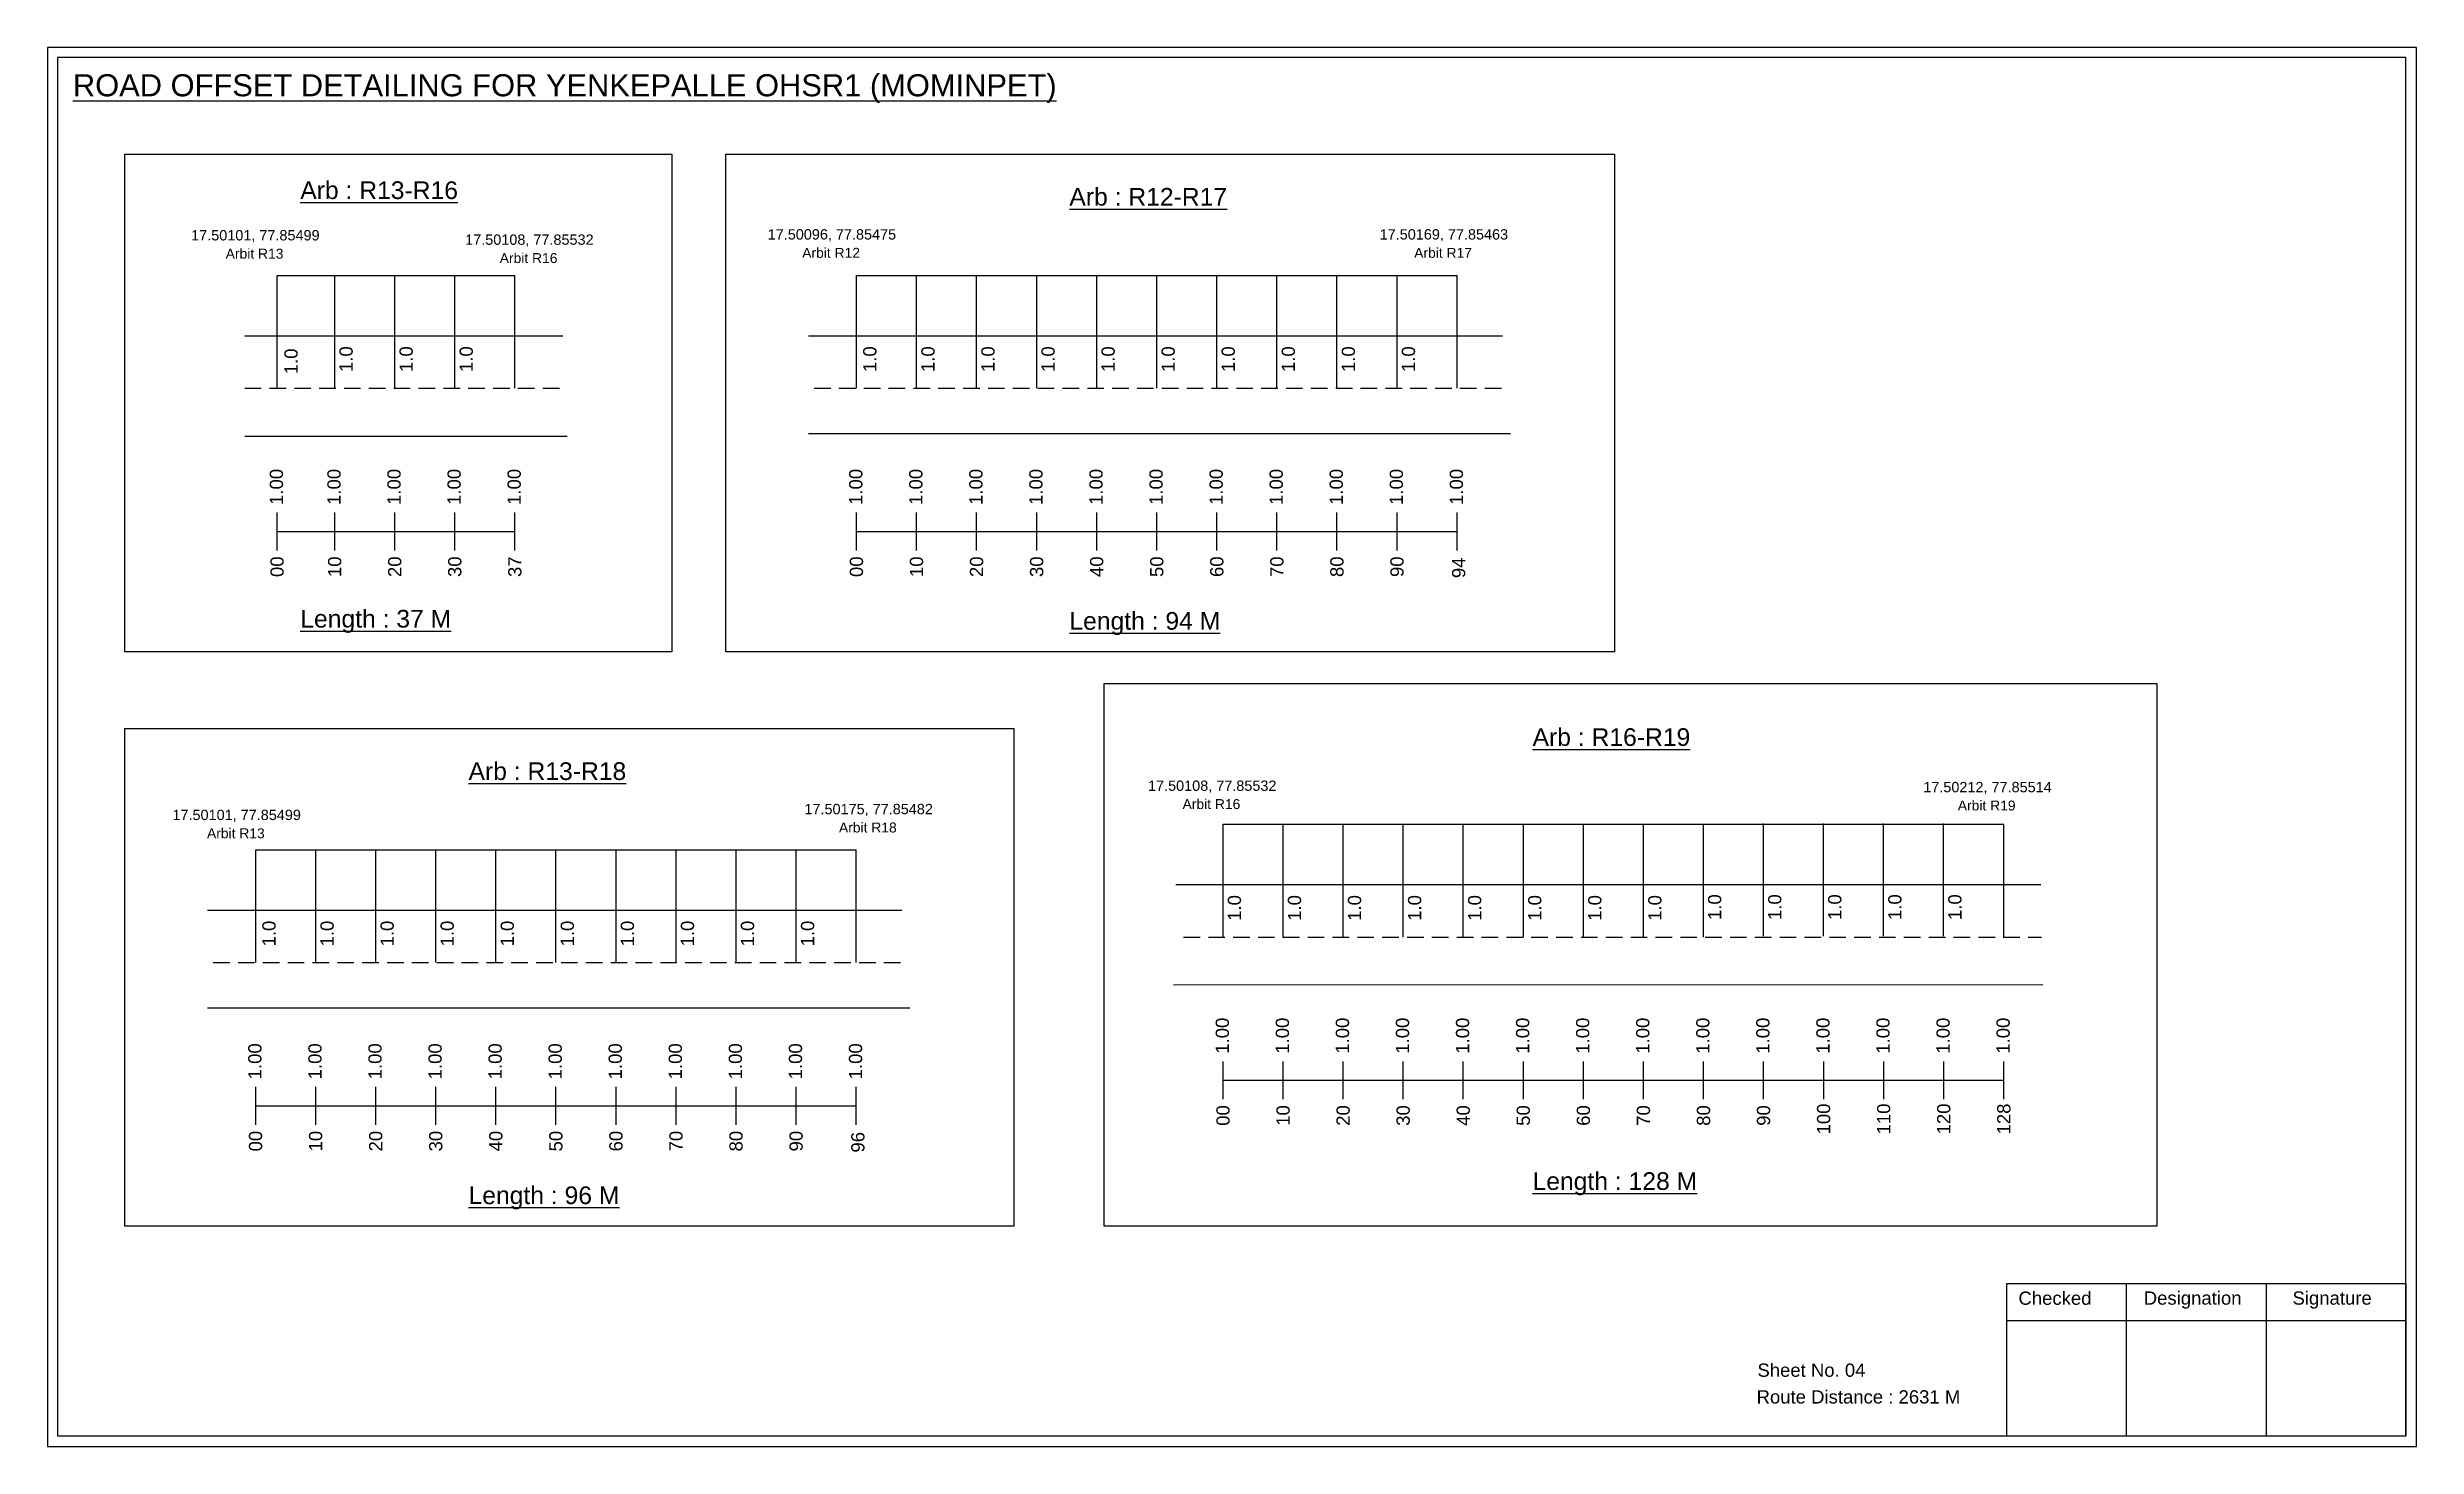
# Model space of a CAD drawing. Header units: inches. Extents: x 1121 to 7703, y 222 to 1459.
# Drawn here: x 6480 to 7017, y 1044 to 1361 of the extents above; entities that cross this region are included whole.
import ezdxf

# ---------------------------------------------------------------- set-up
doc = ezdxf.new("R2010")
doc.units = ezdxf.units.IN
doc.header["$MEASUREMENT"] = 0
doc.linetypes.add('DASHED2', pattern=[0.375, 0.25, -0.125])
for name, color, linetype in [('PDF_Geometry', 7, 'Continuous'), ('PDF_Text', 5, 'Continuous'), ('pipe', 5, 'Continuous')]:
    doc.layers.add(name, color=color, linetype=linetype)
doc.styles.add('PDF Arial', font='arial.ttf')
doc.styles.get("Standard").update_dxf_attribs({"font": 'arial.ttf'})

msp = doc.modelspace()

# ---------------------------------------------------------------- texts
at = {"color": 242, "true_color": 0xcd2027}
for s, height, p in [('%%UROAD OFFSET DETAILING FOR YENKEPALLE OHSR1 (MOMINPET)', 5, (6486.16, 1349.55)), ('%%UArb : R13-R16', 4, (6537.64, 1326.3)), ('%%UArb : R12-R17', 4, (6711.79, 1324.81)), ('%%ULength : 37 M', 4, (6537.64, 1229.3)), ('%%ULength : 94 M', 4, (6711.79, 1228.81)), ('%%UArb : R16-R19', 4, (6816.67, 1202.51)), ('%%UArb : R13-R18', 4, (6575.74, 1194.8)), ('%%ULength : 128 M', 4, (6816.67, 1102.01)), ('%%ULength : 96 M', 4, (6575.74, 1098.8))]:
    msp.add_text(s, height=height, dxfattribs=at).set_placement(p)
at = {"color": 5}
for s, height, p in [('17.50101, 77.85499', 2.34, (6512.93, 1316.93)), ('Arbit R13', 2.246, (6520.75, 1312.81)), ('17.50108, 77.85532', 2.34, (6574.98, 1315.94)), ('17.50096, 77.85475', 2.34, (6643.48, 1317.13)), ('Arbit R12', 2.246, (6651.3, 1313)), ('17.50169, 77.85463', 2.34, (6782.05, 1317.13)), ('Arbit R17', 2.246, (6789.87, 1313)), ('Arbit R16', 2.246, (6582.8, 1311.81)), ('17.50108, 77.85532', 2.34, (6729.6, 1192.34)), ('17.50212, 77.85514', 2.34, (6905.14, 1192.02)), ('17.50101, 77.85499', 2.34, (6508.7, 1185.73)), ('17.50175, 77.85482', 2.34, (6651.8, 1187.05)), ('Arbit R16', 2.246, (6737.42, 1188.22)), ('Arbit R19', 2.246, (6912.96, 1187.9)), ('Arbit R13', 2.246, (6516.52, 1181.61)), ('Arbit R18', 2.246, (6659.62, 1182.92))]:
    msp.add_text(s, height=height, dxfattribs=at).set_placement(p)
for p in [(6537.04, 1286.64), (6549.51, 1287.14), (6563.11, 1287.14), (6576.71, 1287.14), (6668.1, 1287.14), (6681.26, 1287.14), (6694.86, 1287.14), (6708.46, 1287.14), (6722.06, 1287.14), (6735.66, 1287.14), (6749.26, 1287.14), (6762.86, 1287.14), (6776.46, 1287.14), (6790.06, 1287.14), (6750.66, 1162.92), (6764.26, 1162.92), (6777.86, 1162.92), (6791.46, 1162.92), (6805.06, 1162.92), (6818.66, 1162.92), (6832.26, 1162.92), (6845.86, 1162.92), (6859.4, 1163.1), (6873, 1163.1), (6886.6, 1163.1), (6900.2, 1163.1), (6913.8, 1163.1), (6532.05, 1157.12), (6545.21, 1157.12), (6558.81, 1157.12), (6572.41, 1157.12), (6586.01, 1157.12), (6599.61, 1157.12), (6613.21, 1157.12), (6626.81, 1157.12), (6640.41, 1157.12), (6654.01, 1157.12)]:
    msp.add_text('1.0', height=3, rotation=90).set_placement(p)
at = {"color": 217, "true_color": 0x93278f}
for s, p in [('1.00', (6533.73, 1257.06)), ('1.00', (6546.77, 1257.06)), ('1.00', (6560.37, 1257.06)), ('1.00', (6573.97, 1257.06)), ('1.00', (6587.57, 1257.06)), ('1.00', (6664.92, 1257.06)), ('1.00', (6678.52, 1257.06)), ('1.00', (6692.12, 1257.06)), ('1.00', (6705.72, 1257.06)), ('1.00', (6719.32, 1257.06)), ('1.00', (6732.92, 1257.06)), ('1.00', (6746.52, 1257.06)), ('1.00', (6760.12, 1257.06)), ('1.00', (6773.72, 1257.06)), ('1.00', (6787.32, 1257.06)), ('1.00', (6800.92, 1257.06)), ('00', (6533.88, 1240.74)), ('10', (6546.92, 1240.74)), ('20', (6560.52, 1240.74)), ('30', (6574.12, 1240.74)), ('37', (6587.72, 1240.74)), ('00', (6665.07, 1240.74)), ('10', (6678.67, 1240.74)), ('20', (6692.27, 1240.74)), ('30', (6705.87, 1240.74)), ('40', (6719.47, 1240.74)), ('50', (6733.07, 1240.74)), ('60', (6746.67, 1240.74)), ('70', (6760.27, 1240.74)), ('80', (6773.87, 1240.74)), ('90', (6787.47, 1240.74)), ('94', (6801.44, 1240.49)), ('1.00', (6747.92, 1132.84)), ('1.00', (6761.52, 1132.84)), ('1.00', (6775.12, 1132.84)), ('1.00', (6788.72, 1132.84)), ('1.00', (6802.32, 1132.84)), ('1.00', (6815.92, 1132.84)), ('1.00', (6829.52, 1132.84)), ('1.00', (6843.12, 1132.84)), ('1.00', (6856.72, 1132.84)), ('1.00', (6870.32, 1132.84)), ('1.00', (6883.92, 1132.84)), ('1.00', (6897.52, 1132.84)), ('1.00', (6911.12, 1132.84)), ('1.00', (6924.72, 1132.84)), ('1.00', (6528.86, 1127.04)), ('1.00', (6542.46, 1127.04)), ('1.00', (6556.06, 1127.04)), ('1.00', (6569.66, 1127.04)), ('1.00', (6583.26, 1127.04)), ('1.00', (6596.86, 1127.04)), ('1.00', (6610.46, 1127.04)), ('1.00', (6624.06, 1127.04)), ('1.00', (6637.66, 1127.04)), ('1.00', (6651.26, 1127.04)), ('1.00', (6664.86, 1127.04)), ('100', (6884.07, 1114.57)), ('110', (6897.67, 1114.57)), ('120', (6911.27, 1114.57)), ('128', (6924.87, 1114.57)), ('00', (6748.07, 1116.52)), ('10', (6761.67, 1116.52)), ('20', (6775.27, 1116.52)), ('30', (6788.87, 1116.52)), ('40', (6802.47, 1116.52)), ('50', (6816.07, 1116.52)), ('60', (6829.67, 1116.52)), ('70', (6843.27, 1116.52)), ('80', (6856.87, 1116.52)), ('90', (6870.47, 1116.52)), ('00', (6529.01, 1110.72)), ('10', (6542.61, 1110.72)), ('20', (6556.21, 1110.72)), ('30', (6569.81, 1110.72)), ('40', (6583.41, 1110.72)), ('50', (6597.01, 1110.72)), ('60', (6610.61, 1110.72)), ('70', (6624.21, 1110.72)), ('80', (6637.81, 1110.72)), ('90', (6651.41, 1110.72)), ('96', (6665.39, 1110.47))]:
    msp.add_text(s, height=3, rotation=90, dxfattribs=at).set_placement(p)
for s, p in [('Sheet No. 04', (6867.59, 1059.71)), ('Route Distance : 2631 M', (6867.4, 1053.66))]:
    msp.add_text(s, height=3).set_placement(p)
at = {"layer": 'PDF_Text', "color": 7, "attachment_point": 7, "style": 'PDF Arial'}
for s, insert, char_height in [('Checked', (6926.69, 1075.96), 3.001), ('Designation', (6955.07, 1075.13), 3.0006), ('Signature', (6988.75, 1075.13), 3.001)]:
    msp.add_mtext(s, dxfattribs=dict(at, insert=insert, char_height=char_height))

# ---------------------------------------------------------------- linework, layer by layer
at = {"color": 5}
for p, q in [((6532.41, 1309), (6586.24, 1309)), ((6663.59, 1309), (6799.59, 1309)), ((6746.59, 1184.78), (6923.39, 1184.78)), ((6527.54, 1178.98), (6663.54, 1178.98))]:
    msp.add_line(p, q, dxfattribs=at)
for p, q in [((6532.41, 1283.46), (6532.41, 1309)), ((6545.44, 1283.46), (6545.44, 1309)), ((6559.04, 1283.46), (6559.04, 1309)), ((6572.64, 1283.46), (6572.64, 1309)), ((6586.24, 1283.46), (6586.24, 1309)), ((6663.59, 1283.46), (6663.59, 1309)), ((6677.19, 1283.46), (6677.19, 1309)), ((6690.79, 1283.46), (6690.79, 1309)), ((6704.39, 1283.46), (6704.39, 1309)), ((6717.99, 1283.46), (6717.99, 1309)), ((6731.59, 1283.46), (6731.59, 1309)), ((6745.19, 1283.46), (6745.19, 1309)), ((6758.79, 1283.46), (6758.79, 1309)), ((6772.39, 1283.46), (6772.39, 1309)), ((6785.99, 1283.46), (6785.99, 1309)), ((6799.59, 1283.46), (6799.59, 1309)), ((6525.06, 1295.35), (6597.1, 1295.35)), ((6652.72, 1295.35), (6809.87, 1295.35)), ((6525.06, 1272.66), (6598.1, 1272.66)), ((6811.69, 1273.16), (6652.72, 1273.16)), ((6746.59, 1159.25), (6746.59, 1184.78)), ((6760.19, 1159.25), (6760.19, 1184.78)), ((6773.79, 1159.25), (6773.79, 1184.78)), ((6787.39, 1159.25), (6787.39, 1184.78)), ((6800.99, 1159.25), (6800.99, 1184.78)), ((6814.59, 1159.25), (6814.59, 1184.78)), ((6828.19, 1159.25), (6828.19, 1184.78)), ((6841.79, 1159.25), (6841.79, 1184.78)), ((6855.39, 1159.25), (6855.39, 1184.78)), ((6868.93, 1159.43), (6868.93, 1184.96)), ((6882.53, 1159.43), (6882.53, 1184.96)), ((6896.13, 1159.43), (6896.13, 1184.96)), ((6909.73, 1159.43), (6909.73, 1184.96)), ((6923.39, 1159.25), (6923.39, 1184.78)), ((6527.54, 1153.45), (6527.54, 1178.98)), ((6541.14, 1153.45), (6541.14, 1178.98)), ((6554.74, 1153.45), (6554.74, 1178.98)), ((6568.34, 1153.45), (6568.34, 1178.98)), ((6581.94, 1153.45), (6581.94, 1178.98)), ((6595.54, 1153.45), (6595.54, 1178.98)), ((6609.14, 1153.45), (6609.14, 1178.98)), ((6622.74, 1153.45), (6622.74, 1178.98)), ((6636.34, 1153.45), (6636.34, 1178.98)), ((6649.94, 1153.45), (6649.94, 1178.98)), ((6663.54, 1153.45), (6663.54, 1178.98)), ((6735.89, 1171.13), (6931.77, 1171.13)), ((6516.66, 1165.33), (6673.82, 1165.33)), ((6735.35, 1148.44), (6932.19, 1148.48)), ((6675.64, 1143.14), (6516.66, 1143.14))]:
    msp.add_line(p, q)
at = {"linetype": 'DASHED2', "ltscale": 15}
for p, q in [((6525.06, 1283.46), (6597.6, 1283.46)), ((6653.99, 1283.46), (6809.87, 1283.46)), ((6737.64, 1159.25), (6931.92, 1159.25)), ((6517.93, 1153.45), (6673.82, 1153.45))]:
    msp.add_line(p, q, dxfattribs=at)
at = {"color": 217, "true_color": 0x93278f}
for p, q in [((6532.41, 1246.76), (6532.41, 1255.32)), ((6532.41, 1251.04), (6586.24, 1251.05)), ((6545.44, 1246.76), (6545.44, 1255.32)), ((6559.04, 1246.76), (6559.04, 1255.32)), ((6572.64, 1246.76), (6572.64, 1255.32)), ((6586.24, 1246.76), (6586.24, 1255.32)), ((6663.59, 1246.76), (6663.59, 1255.32)), ((6663.59, 1251.03), (6799.59, 1251.06)), ((6677.19, 1246.76), (6677.19, 1255.32)), ((6690.79, 1246.76), (6690.79, 1255.32)), ((6704.39, 1246.76), (6704.39, 1255.32)), ((6717.99, 1246.76), (6717.99, 1255.32)), ((6731.59, 1246.76), (6731.59, 1255.32)), ((6745.19, 1246.76), (6745.19, 1255.32)), ((6758.79, 1246.76), (6758.79, 1255.32)), ((6772.39, 1246.76), (6772.39, 1255.32)), ((6785.99, 1246.76), (6785.99, 1255.32)), ((6799.59, 1246.76), (6799.59, 1255.32)), ((6746.59, 1122.55), (6746.59, 1131.1)), ((6746.59, 1126.82), (6923.39, 1126.88)), ((6760.19, 1122.55), (6760.19, 1131.1)), ((6773.79, 1122.55), (6773.79, 1131.1)), ((6787.39, 1122.55), (6787.39, 1131.1)), ((6800.99, 1122.55), (6800.99, 1131.1)), ((6814.59, 1122.55), (6814.59, 1131.1)), ((6828.19, 1122.55), (6828.19, 1131.1)), ((6841.79, 1122.55), (6841.79, 1131.1)), ((6855.39, 1122.55), (6855.39, 1131.1)), ((6868.99, 1122.55), (6868.99, 1131.1)), ((6882.59, 1122.55), (6882.59, 1131.1)), ((6896.19, 1122.55), (6896.19, 1131.1)), ((6909.79, 1122.55), (6909.79, 1131.1)), ((6923.39, 1122.55), (6923.39, 1131.1)), ((6527.54, 1116.75), (6527.54, 1125.31)), ((6541.14, 1116.75), (6541.14, 1125.31)), ((6554.74, 1116.75), (6554.74, 1125.31)), ((6568.34, 1116.75), (6568.34, 1125.31)), ((6581.94, 1116.75), (6581.94, 1125.31)), ((6595.54, 1116.75), (6595.54, 1125.31)), ((6609.14, 1116.75), (6609.14, 1125.31)), ((6622.74, 1116.75), (6622.74, 1125.31)), ((6636.34, 1116.75), (6636.34, 1125.31)), ((6649.94, 1116.75), (6649.94, 1125.31)), ((6663.54, 1116.75), (6663.54, 1125.31)), ((6527.54, 1121.02), (6663.54, 1121.04))]:
    msp.add_line(p, q, dxfattribs=at)
for points in [[(6497.94, 1336.48), (6621.75, 1336.48), (6621.75, 1223.8), (6497.94, 1223.8)], [(6634, 1336.48), (6835.24, 1336.48), (6835.24, 1223.8), (6634, 1223.8)], [(6497.94, 1206.47), (6699.18, 1206.47), (6699.18, 1093.79), (6497.94, 1093.79)]]:
    msp.add_lwpolyline(points, close=True)
at = {"layer": 'PDF_Geometry'}
for points in [[(6480.38, 1360.62), (6480.38, 1043.91), (7016.85, 1043.91), (7016.85, 1360.62)], [(6482.7, 1358.3), (6482.7, 1046.33), (7014.43, 1046.33), (7014.43, 1358.3)]]:
    msp.add_lwpolyline(points, close=True, dxfattribs=at)
at = {"layer": 'PDF_Geometry', "color": 242, "true_color": 0xcc1f26}
msp.add_lwpolyline([(7014.43, 1046.24), (6924.09, 1046.24), (6924.09, 1080.85), (7014.43, 1080.85)], close=True, dxfattribs=at)
for points in [[(6951.07, 1080.85), (6951.07, 1046.24)], [(6982.8, 1080.85), (6982.8, 1046.24)], [(6924.09, 1072.47), (7014.43, 1072.47)]]:
    msp.add_lwpolyline(points, dxfattribs=at)
at = {"layer": 'pipe', "color": 0}
msp.add_lwpolyline([(6719.69, 1216.64), (6958.01, 1216.64), (6958.01, 1093.79), (6719.69, 1093.79)], close=True, dxfattribs=at)

msp.set_redraw_order([(e.dxf.handle, doc.entitydb.next_handle()) for e in msp.query("TEXT MTEXT ATTDEF DIMENSION ARC_DIMENSION")])  # texts and dimensions are drawn at this point

doc.saveas('drawing.dxf')
